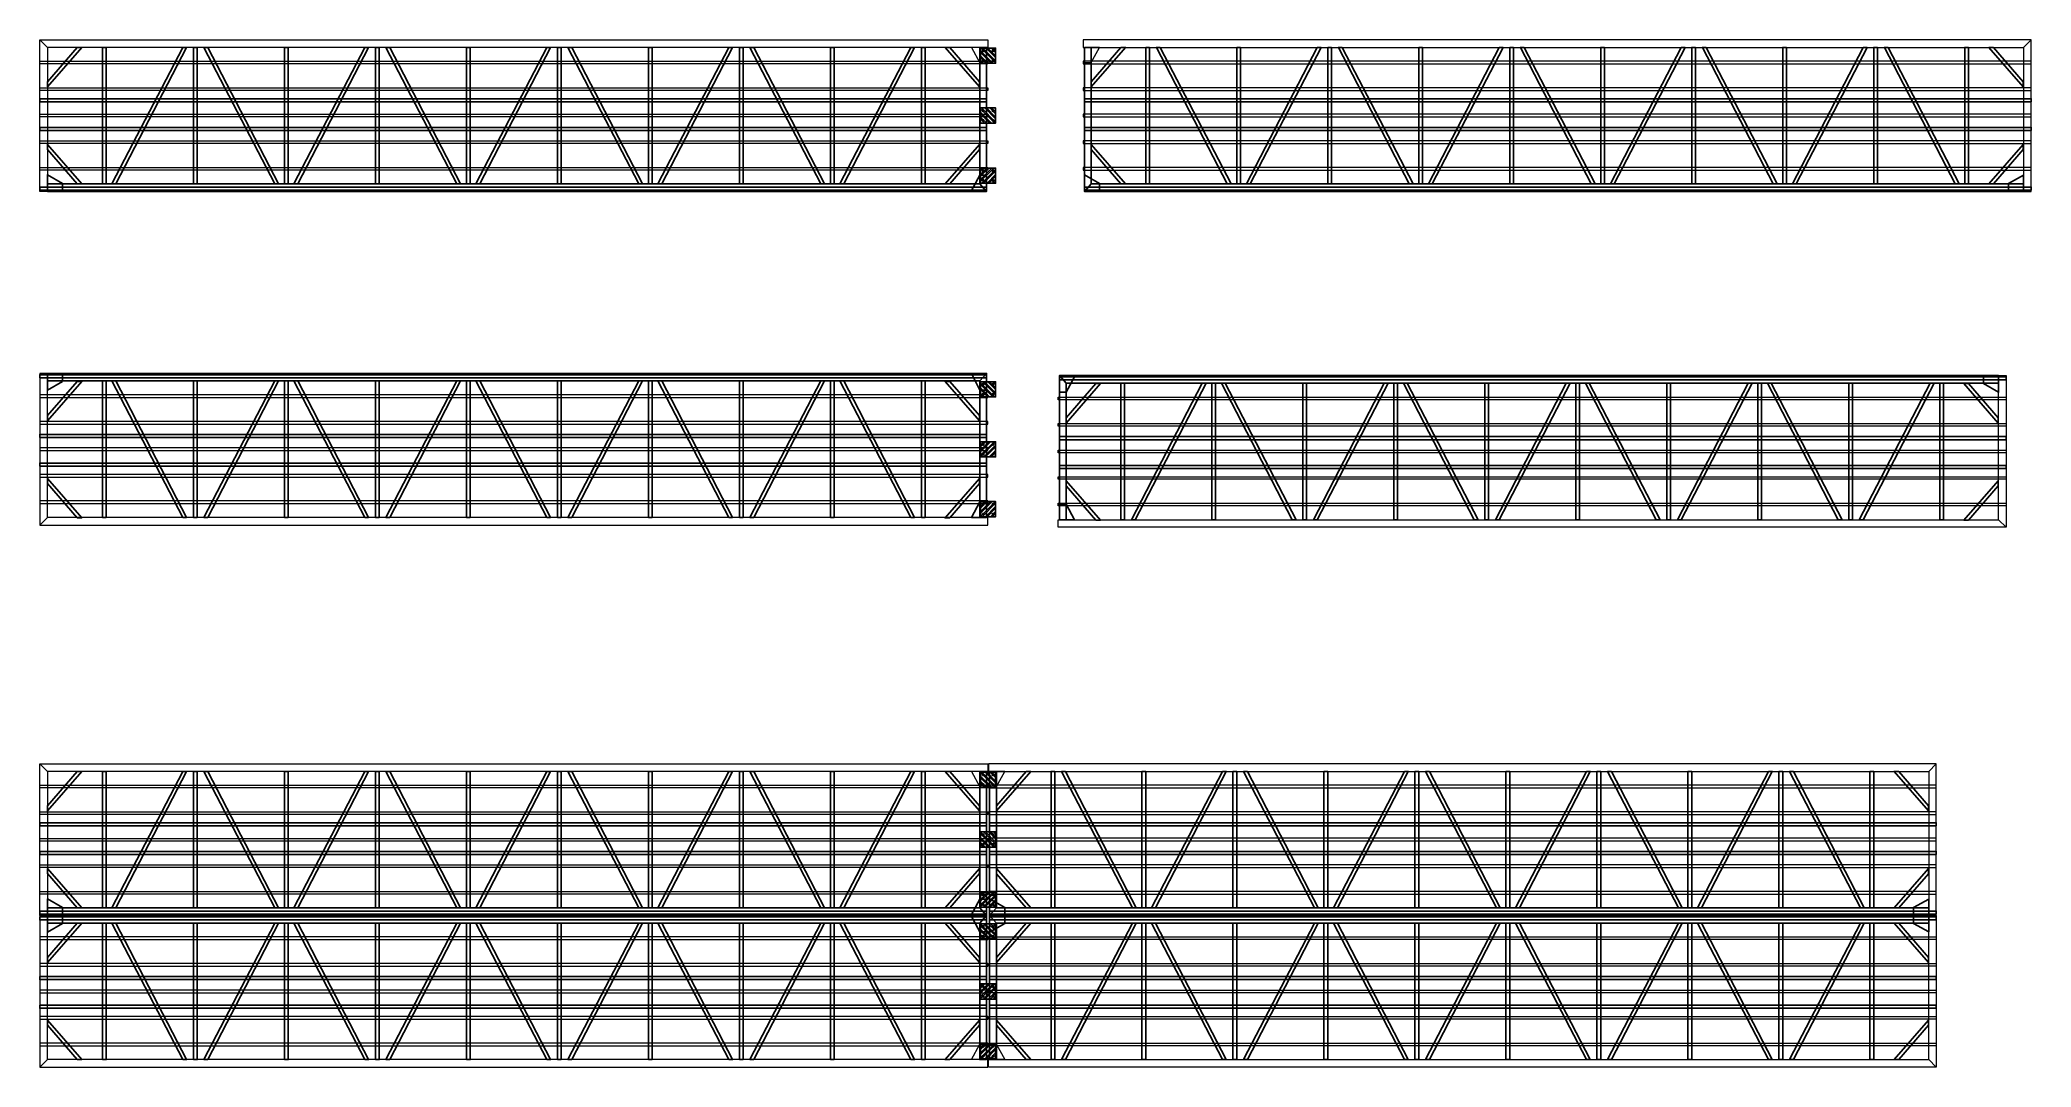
# Model space of a CAD drawing. Header units: inches. Extents: x -109738 to 334474, y -141753 to 99784.
# Drawn here: x 180103 to 206363, y 40193 to 53742 of the extents above; entities that cross this region are included whole.
import ezdxf

# ---------------------------------------------------------------- set-up
doc = ezdxf.new("R2010")
doc.units = ezdxf.units.IN
doc.header["$LTSCALE"] = 1000
doc.header["$MEASUREMENT"] = 0
for name, color, linetype, lineweight in [('加强板', 140, 'Continuous', 18), ('铝主梁', 3, 'Continuous', 9), ('铝龙骨', 7, 'Continuous', 9)]:
    doc.layers.add(name, color=color, linetype=linetype, lineweight=lineweight)
for name, color, linetype in [('卡槽', 242, 'Continuous'), ('连接端梁', 130, 'Continuous'), ('铝横梁', 220, 'Continuous')]:
    doc.layers.add(name, color=color, linetype=linetype)

# ---------------------------------------------------------------- blocks, each defined once
blk = doc.blocks.new('橡胶块200x200x60')
h = blk.add_hatch()
h.set_pattern_fill('ANSI32', color=256, scale=10)
h.set_pattern_definition([(45, (0, 0), (-33.67596, 33.67596), []), (45, (22.45, 0), (-33.67596, 33.67596), [])])
h.paths.add_polyline_path([(25488, 88551), (25688, 88551), (25688, 88751), (25488, 88751)])
blk.add_lwpolyline([(25488, 88551), (25688, 88551), (25688, 88751), (25488, 88751)], close=True)
for points in [[(25513, 88716), (25533, 88716)], [(25513, 88586), (25533, 88586)], [(25523, 88726), (25523, 88706)], [(25523, 88576), (25523, 88596)], [(25663, 88716), (25643, 88716)], [(25663, 88586), (25643, 88586)], [(25653, 88726), (25653, 88706)], [(25653, 88576), (25653, 88596)]]:
    blk.add_lwpolyline(points)
for centre, radius in [((25523, 88716), 10), ((25523, 88586), 10), ((25523, 88716), 8), ((25523, 88586), 8), ((25653, 88716), 10), ((25653, 88586), 10), ((25653, 88716), 8), ((25653, 88586), 8)]:
    blk.add_circle(centre, radius)
blk = doc.blocks.new('asdasdasdafdfg')
at = {"color": 5}
for points in [[(193878, 42233), (194078, 42233), (194078, 42323), (193878, 42438)], [(206063, 42233), (206263, 42233), (206263, 42433), (206063, 42323)]]:
    blk.add_lwpolyline(points, close=True, dxfattribs=at)
at = {"layer": '加强板', "color": 5}
blk.add_lwpolyline([(194077, 44118), (193878, 44118), (193878, 43917), (193968, 43918)], close=True, dxfattribs=at)
at = {"layer": '卡槽', "color": 22, "ltscale": 5000}
for points in [[(193878, 43441), (193878, 43401), (206363, 43401), (206363, 43441)], [(193878, 43063), (193878, 43023), (206363, 43023), (206363, 43063)], [(193878, 42276), (193878, 42236), (206363, 42236), (206363, 42276)]]:
    blk.add_lwpolyline(points, close=True, dxfattribs=at)
at = {"layer": '连接端梁'}
for points in [[(193878, 44118), (193968, 44118), (193968, 42318), (193878, 42218)], [(206263, 42218), (193878, 42218), (193968, 42318), (206263, 42318)]]:
    blk.add_lwpolyline(points, close=True, dxfattribs=at)
at = {"layer": '铝主梁'}
for points in [[(206363, 44218), (193863, 44218), (193863, 44118), (206263, 44118)], [(206363, 44218), (206263, 44118), (206263, 42218), (206363, 42218)]]:
    blk.add_lwpolyline(points, close=True, dxfattribs=at)
at = {"layer": '铝横梁', "color": 243}
for points in [[(194360, 44118), (193969, 43666), (193969, 43598), (194421, 44118)], [(194738, 44118), (194738, 42318), (194688, 42318), (194688, 44118)], [(194878, 44118), (195812, 42318), (195762, 42318), (194828, 44118)], [(195938, 44118), (195938, 42318), (195888, 42318), (195888, 44118)], [(196949, 44118), (196015, 42318), (196065, 42318), (196999, 44118)], [(197138, 44118), (197138, 42318), (197088, 42318), (197088, 44118)], [(197278, 44118), (198212, 42318), (198162, 42318), (197228, 44118)], [(198338, 44118), (198338, 42318), (198288, 42318), (198288, 44118)], [(199349, 44118), (198415, 42318), (198465, 42318), (199399, 44118)], [(199538, 44118), (199538, 42318), (199488, 42318), (199488, 44118)], [(199678, 44118), (200612, 42318), (200562, 42318), (199628, 44118)], [(200738, 44118), (200738, 42318), (200688, 42318), (200688, 44118)], [(201749, 44118), (200815, 42318), (200865, 42318), (201799, 44118)], [(201938, 44118), (201938, 42318), (201888, 42318), (201888, 44118)], [(202078, 44118), (203012, 42318), (202962, 42318), (202028, 44118)], [(203138, 44118), (203138, 42318), (203088, 42318), (203088, 44118)], [(204149, 44118), (203215, 42318), (203265, 42318), (204199, 44118)], [(204338, 44118), (204338, 42318), (204288, 42318), (204288, 44118)], [(204478, 44118), (205412, 42318), (205362, 42318), (204428, 44118)], [(205538, 44118), (205538, 42318), (205488, 42318), (205488, 44118)], [(205868, 44118), (206259, 43666), (206259, 43598), (205807, 44118)], [(194360, 42318), (193969, 42770), (193969, 42838), (194421, 42318)], [(205868, 42318), (206259, 42770), (206259, 42838), (205807, 42318)]]:
    blk.add_lwpolyline(points, close=True, dxfattribs=at)
at = {"layer": '铝龙骨', "color": 0}
for points in [[(206363, 43901), (206363, 43936), (193863, 43936), (193863, 43901)], [(206363, 43551), (206363, 43586), (193863, 43586), (193863, 43551)], [(206363, 43201), (206363, 43236), (193863, 43236), (193863, 43201)], [(206363, 42851), (206363, 42886), (193863, 42886), (193863, 42851)], [(206363, 42501), (206363, 42536), (193863, 42536), (193863, 42501)]]:
    blk.add_lwpolyline(points, close=True, dxfattribs=at)

msp = doc.modelspace()

# ---------------------------------------------------------------- linework, layer by layer
at = {"color": 5}
for points in [[(180203, 51756.6), (180403, 51756.6), (180403, 51846.6), (180203, 51961.3)], [(192388, 51756.6), (192588, 51756.6), (192588, 51956.6), (192498, 51956.6)], [(193878.4, 51756.6), (194078.4, 51756.6), (194078.4, 51846.6), (193878.4, 51961.3)], [(206063.4, 51756.6), (206263.4, 51756.6), (206263.4, 51956.6), (206063.4, 51846.6)], [(180203, 49122.8), (180403, 49237.5), (180402.9, 49327.5), (180203, 49327.5)], [(192498, 49122.8), (192588, 49122.8), (192588, 49342.5), (192388, 49342.5)], [(193548.2, 49093.4), (193638.2, 49093.4), (193748.1, 49298), (193548.2, 49298)], [(205733.2, 49208), (205933.2, 49093.4), (205933.2, 49298), (205733.2, 49298)], [(192388, 47442.5), (192588, 47442.5), (192588, 47647.2), (192498, 47647.2)], [(193548.2, 47413), (193748.2, 47413), (193638.2, 47617.7), (193548.2, 47617.7)], [(180203, 42208.2), (180403, 42208.2), (180403, 42298.2), (180203, 42412.9)], [(192388, 42208.2), (192588, 42208.2), (192588, 42408.2), (192498, 42408.2)], [(180203, 42178.2), (180403, 42178.2), (180403, 42088.2), (180203, 41973.5)], [(192388, 42178.2), (192588, 42178.2), (192588, 41978.2), (192498, 41978.2)]]:
    msp.add_lwpolyline(points, close=True, dxfattribs=at)
at = {"layer": '加强板', "color": 5}
for points in [[(192588, 53641.6), (192389.7, 53641.6), (192498, 53440.1), (192588, 53441.4)], [(192588, 53641.6), (192389.7, 53641.6), (192498, 53440.1), (192588, 53441.4)], [(194076.7, 53641.6), (193878.4, 53641.6), (193878.4, 53440.7), (193968.4, 53441.4)], [(192588, 44093.2), (192389.7, 44093.2), (192498, 43891.7), (192588, 43893)], [(192588, 44093.2), (192389.7, 44093.2), (192498, 43891.7), (192588, 43893)], [(192588, 40293.2), (192389.7, 40293.2), (192498, 40494.7), (192588, 40493.4)], [(192588, 40293.2), (192389.7, 40293.2), (192498, 40494.7), (192588, 40493.4)]]:
    msp.add_lwpolyline(points, close=True, dxfattribs=at)
at = {"layer": '卡槽', "color": 22, "ltscale": 5000}
for points in [[(192588, 52964.7), (192588, 52924.7), (180103, 52924.7), (180103, 52964.7)], [(193878.4, 52964.7), (193878.4, 52924.7), (206363.4, 52924.7), (206363.4, 52964.7)], [(192588, 52586.1), (192588, 52546.1), (180103, 52546.1), (180103, 52586.1)], [(193878.4, 52586.1), (193878.4, 52546.1), (206363.4, 52546.1), (206363.4, 52586.1)], [(192588, 51799.1), (192588, 51759.1), (180103, 51759.1), (180103, 51799.1)], [(193878.4, 51799.1), (193878.4, 51759.1), (206363.4, 51759.1), (206363.4, 51799.1)], [(192588, 49285), (192588, 49325), (180103, 49325), (180103, 49285)], [(193548.2, 49255.6), (193548.2, 49295.6), (206033.2, 49295.6), (206033.2, 49255.6)], [(192588, 48498), (192588, 48538), (180103, 48538), (180103, 48498)], [(193548.2, 48468.6), (193548.2, 48508.6), (206033.2, 48508.6), (206033.2, 48468.6)], [(192588, 48119.4), (192588, 48159.4), (180103, 48159.4), (180103, 48119.4)], [(193548.2, 48089.9), (193548.2, 48129.9), (206033.2, 48129.9), (206033.2, 48089.9)], [(192588, 43416.3), (192588, 43376.3), (180103, 43376.3), (180103, 43416.3)], [(192588, 43037.7), (192588, 42997.7), (180103, 42997.7), (180103, 43037.7)], [(192588, 42250.7), (192588, 42210.7), (180103, 42210.7), (180103, 42250.7)], [(192588, 42135.7), (192588, 42175.7), (180103, 42175.7), (180103, 42135.7)], [(192588, 41348.7), (192588, 41388.7), (180103, 41388.7), (180103, 41348.7)], [(192588, 40970.1), (192588, 41010.1), (180103, 41010.1), (180103, 40970.1)]]:
    msp.add_lwpolyline(points, close=True, dxfattribs=at)
at = {"layer": '连接端梁'}
for points in [[(192588, 53641.6), (192498, 53641.6), (192498, 51841.6), (192588, 51741.6)], [(193878.4, 53641.6), (193968.4, 53641.6), (193968.4, 51841.6), (193878.4, 51741.6)], [(180203, 51741.6), (192588, 51741.6), (192498, 51841.6), (180203, 51841.6)], [(206263.4, 51741.6), (193878.4, 51741.6), (193968.4, 51841.6), (206263.4, 51841.6)], [(180203, 49342.5), (192588, 49342.5), (192498, 49242.5), (180203, 49242.5)], [(192588, 47442.5), (192498, 47442.5), (192498, 49242.5), (192588, 49342.5)], [(193548.2, 47413), (193638.2, 47413), (193638.2, 49213), (193548.2, 49313)], [(205933.2, 49313), (193548.2, 49313), (193638.2, 49213), (205933.2, 49213)], [(192588, 44093.2), (192498, 44093.2), (192498, 42293.2), (192588, 42193.2)], [(180203, 42193.2), (192588, 42193.2), (192498, 42293.2), (180203, 42293.2)], [(180203, 42193.2), (192588, 42193.2), (192498, 42093.2), (180203, 42093.2)], [(192588, 40293.2), (192498, 40293.2), (192498, 42093.2), (192588, 42193.2)]]:
    msp.add_lwpolyline(points, close=True, dxfattribs=at)
at = {"layer": '铝主梁'}
for points in [[(180103, 53741.6), (192603, 53741.6), (192603, 53641.6), (180203, 53641.6)], [(180103, 53741.6), (180203, 53641.6), (180203, 51741.6), (180103, 51741.6)], [(206363.4, 53741.6), (193863.4, 53741.6), (193863.4, 53641.6), (206263.4, 53641.6)], [(206363.4, 53741.6), (206263.4, 53641.6), (206263.4, 51741.6), (206363.4, 51741.6)], [(180103, 47342.5), (180203, 47442.5), (180203, 49342.5), (180103, 49342.5)], [(206033.2, 47313), (205933.2, 47413), (205933.2, 49313), (206033.2, 49313)], [(180103, 47342.5), (192603, 47342.5), (192603, 47442.5), (180203, 47442.5)], [(206033.2, 47313), (193533.2, 47313), (193533.2, 47413), (205933.2, 47413)], [(180103, 44193.2), (192603, 44193.2), (192603, 44093.2), (180203, 44093.2)], [(180103, 44193.2), (180203, 44093.2), (180203, 42193.2), (180103, 42193.2)], [(180103, 40193.2), (180203, 40293.2), (180203, 42193.2), (180103, 42193.2)], [(180103, 40193.2), (192603, 40193.2), (192603, 40293.2), (180203, 40293.2)]]:
    msp.add_lwpolyline(points, close=True, dxfattribs=at)
at = {"layer": '铝横梁', "color": 243}
for points in [[(180594.1, 53641.6), (180203, 53189.4), (180203, 53121.9), (180655.4, 53641.6)], [(180928, 53641.6), (180928, 51841.6), (180978, 51841.6), (180978, 53641.6)], [(181988.9, 53641.6), (181054.2, 51841.6), (181104.2, 51841.6), (182038.9, 53641.6)], [(182128, 53641.6), (182128, 51841.6), (182178, 51841.6), (182178, 53641.6)], [(182317.1, 53641.6), (183251.8, 51841.6), (183201.8, 51841.6), (182267.1, 53641.6)], [(183328, 53641.6), (183328, 51841.6), (183378, 51841.6), (183378, 53641.6)], [(184388.9, 53641.6), (183454.2, 51841.6), (183504.2, 51841.6), (184438.9, 53641.6)], [(184528, 53641.6), (184528, 51841.6), (184578, 51841.6), (184578, 53641.6)], [(184717.1, 53641.6), (185651.8, 51841.6), (185601.8, 51841.6), (184667.1, 53641.6)], [(185728, 53641.6), (185728, 51841.6), (185778, 51841.6), (185778, 53641.6)], [(186788.9, 53641.6), (185854.2, 51841.6), (185904.2, 51841.6), (186838.9, 53641.6)], [(186928, 53641.6), (186928, 51841.6), (186978, 51841.6), (186978, 53641.6)], [(187117.1, 53641.6), (188051.8, 51841.6), (188001.8, 51841.6), (187067.1, 53641.6)], [(188128, 53641.6), (188128, 51841.6), (188178, 51841.6), (188178, 53641.6)], [(189188.9, 53641.6), (188254.2, 51841.6), (188304.2, 51841.6), (189238.9, 53641.6)], [(189328, 53641.6), (189328, 51841.6), (189378, 51841.6), (189378, 53641.6)], [(189517.1, 53641.6), (190451.8, 51841.6), (190401.8, 51841.6), (189467.1, 53641.6)], [(190528, 53641.6), (190528, 51841.6), (190578, 51841.6), (190578, 53641.6)], [(191588.9, 53641.6), (190654.2, 51841.6), (190704.2, 51841.6), (191638.9, 53641.6)], [(191728, 53641.6), (191728, 51841.6), (191778, 51841.6), (191778, 53641.6)], [(192102.1, 53641.6), (192493.3, 53189.4), (192493.3, 53121.9), (192040.8, 53641.6)], [(194360.1, 53641.6), (193969, 53189.4), (193969, 53121.9), (194421.4, 53641.6)], [(194738.4, 53641.6), (194738.4, 51841.6), (194688.4, 51841.6), (194688.4, 53641.6)], [(194877.5, 53641.6), (195812.2, 51841.6), (195762.2, 51841.6), (194827.5, 53641.6)], [(195938.4, 53641.6), (195938.4, 51841.6), (195888.4, 51841.6), (195888.4, 53641.6)], [(196949.3, 53641.6), (196014.6, 51841.6), (196064.6, 51841.6), (196999.3, 53641.6)], [(197138.4, 53641.6), (197138.4, 51841.6), (197088.4, 51841.6), (197088.4, 53641.6)], [(197277.5, 53641.6), (198212.2, 51841.6), (198162.2, 51841.6), (197227.5, 53641.6)], [(198338.4, 53641.6), (198338.4, 51841.6), (198288.4, 51841.6), (198288.4, 53641.6)], [(199349.3, 53641.6), (198414.6, 51841.6), (198464.6, 51841.6), (199399.3, 53641.6)], [(199538.4, 53641.6), (199538.4, 51841.6), (199488.4, 51841.6), (199488.4, 53641.6)], [(199677.5, 53641.6), (200612.2, 51841.6), (200562.2, 51841.6), (199627.5, 53641.6)], [(200738.4, 53641.6), (200738.4, 51841.6), (200688.4, 51841.6), (200688.4, 53641.6)], [(201749.3, 53641.6), (200814.6, 51841.6), (200864.6, 51841.6), (201799.3, 53641.6)], [(201938.4, 53641.6), (201938.4, 51841.6), (201888.4, 51841.6), (201888.4, 53641.6)], [(202077.5, 53641.6), (203012.2, 51841.6), (202962.2, 51841.6), (202027.5, 53641.6)], [(203138.4, 53641.6), (203138.4, 51841.6), (203088.4, 51841.6), (203088.4, 53641.6)], [(204149.3, 53641.6), (203214.6, 51841.6), (203264.6, 51841.6), (204199.3, 53641.6)], [(204338.4, 53641.6), (204338.4, 51841.6), (204288.4, 51841.6), (204288.4, 53641.6)], [(204477.5, 53641.6), (205412.2, 51841.6), (205362.2, 51841.6), (204427.5, 53641.6)], [(205538.4, 53641.6), (205538.4, 51841.6), (205488.4, 51841.6), (205488.4, 53641.6)], [(205868.2, 53641.6), (206259.3, 53189.4), (206259.3, 53121.9), (205806.8, 53641.6)], [(180594.1, 51841.6), (180203, 52293.9), (180203, 52361.3), (180655.4, 51841.6)], [(192102.1, 51841.6), (192493.3, 52293.9), (192493.3, 52361.3), (192040.8, 51841.6)], [(194360.1, 51841.6), (193969, 52293.9), (193969, 52361.3), (194421.4, 51841.6)], [(205868.2, 51841.6), (206259.3, 52293.9), (206259.3, 52361.3), (205806.8, 51841.6)], [(180594.1, 49237.5), (180203, 48785.3), (180203, 48717.8), (180655.4, 49237.5)], [(180928, 47442.5), (180928, 49242.5), (180978, 49242.5), (180978, 47442.5)], [(181988.9, 47442.5), (181054.2, 49242.5), (181104.2, 49242.5), (182038.9, 47442.5)], [(182128, 47442.5), (182128, 49242.5), (182178, 49242.5), (182178, 47442.5)], [(182317.1, 47442.5), (183251.8, 49242.5), (183201.8, 49242.5), (182267.1, 47442.5)], [(183328, 47442.5), (183328, 49242.5), (183378, 49242.5), (183378, 47442.5)], [(184388.9, 47442.5), (183454.2, 49242.5), (183504.2, 49242.5), (184438.9, 47442.5)], [(184528, 47442.5), (184528, 49242.5), (184578, 49242.5), (184578, 47442.5)], [(184717.1, 47442.5), (185651.8, 49242.5), (185601.8, 49242.5), (184667.1, 47442.5)], [(185728, 47442.5), (185728, 49242.5), (185778, 49242.5), (185778, 47442.5)], [(186788.9, 47442.5), (185854.2, 49242.5), (185904.2, 49242.5), (186838.9, 47442.5)], [(186928, 47442.5), (186928, 49242.5), (186978, 49242.5), (186978, 47442.5)], [(187117.1, 47442.5), (188051.8, 49242.5), (188001.8, 49242.5), (187067.1, 47442.5)], [(188128, 47442.5), (188128, 49242.5), (188178, 49242.5), (188178, 47442.5)], [(189188.9, 47442.5), (188254.2, 49242.5), (188304.2, 49242.5), (189238.9, 47442.5)], [(189328, 47442.5), (189328, 49242.5), (189378, 49242.5), (189378, 47442.5)], [(189517.1, 47442.5), (190451.8, 49242.5), (190401.8, 49242.5), (189467.1, 47442.5)], [(190528, 47442.5), (190528, 49242.5), (190578, 49242.5), (190578, 47442.5)], [(191588.9, 47442.5), (190654.2, 49242.5), (190704.2, 49242.5), (191638.9, 47442.5)], [(191728, 47442.5), (191728, 49242.5), (191778, 49242.5), (191778, 47442.5)], [(192102.1, 49237.5), (192493.3, 48785.3), (192493.3, 48717.8), (192040.8, 49237.5)], [(194029.2, 49208), (193638.1, 48755.8), (193638.1, 48688.4), (194090.5, 49208)], [(194408.2, 47413), (194408.2, 49213), (194358.2, 49213), (194358.2, 47413)], [(194547.3, 47413), (195482, 49213), (195432, 49213), (194497.3, 47413)], [(195608.2, 47413), (195608.2, 49213), (195558.2, 49213), (195558.2, 47413)], [(196619.1, 47413), (195684.4, 49213), (195734.4, 49213), (196669.1, 47413)], [(196808.2, 47413), (196808.2, 49213), (196758.2, 49213), (196758.2, 47413)], [(196947.3, 47413), (197882, 49213), (197832, 49213), (196897.3, 47413)], [(198008.2, 47413), (198008.2, 49213), (197958.2, 49213), (197958.2, 47413)], [(199019.1, 47413), (198084.4, 49213), (198134.4, 49213), (199069.1, 47413)], [(199208.2, 47413), (199208.2, 49213), (199158.2, 49213), (199158.2, 47413)], [(199347.3, 47413), (200282, 49213), (200232, 49213), (199297.3, 47413)], [(200408.2, 47413), (200408.2, 49213), (200358.2, 49213), (200358.2, 47413)], [(201419.1, 47413), (200484.4, 49213), (200534.4, 49213), (201469.1, 47413)], [(201608.2, 47413), (201608.2, 49213), (201558.2, 49213), (201558.2, 47413)], [(201747.3, 47413), (202682, 49213), (202632, 49213), (201697.3, 47413)], [(202808.2, 47413), (202808.2, 49213), (202758.2, 49213), (202758.2, 47413)], [(203819.1, 47413), (202884.4, 49213), (202934.4, 49213), (203869.1, 47413)], [(204008.2, 47413), (204008.2, 49213), (203958.2, 49213), (203958.2, 47413)], [(204147.3, 47413), (205082, 49213), (205032, 49213), (204097.3, 47413)], [(205208.2, 47413), (205208.2, 49213), (205158.2, 49213), (205158.2, 47413)], [(205537.2, 49208), (205928.3, 48755.8), (205928.3, 48688.4), (205475.9, 49208)], [(180594.1, 47437.5), (180203, 47889.7), (180203, 47957.2), (180655.4, 47437.5)], [(192102.1, 47437.5), (192493.3, 47889.7), (192493.3, 47957.2), (192040.8, 47437.5)], [(194029.2, 47408), (193638.1, 47860.3), (193638.1, 47927.7), (194090.5, 47408)], [(205537.2, 47408), (205928.3, 47860.3), (205928.3, 47927.7), (205475.9, 47408)], [(180594.1, 44093.2), (180203, 43641), (180203, 43573.5), (180655.4, 44093.2)], [(180928, 44093.2), (180928, 42293.2), (180978, 42293.2), (180978, 44093.2)], [(181988.9, 44093.2), (181054.2, 42293.2), (181104.2, 42293.2), (182038.9, 44093.2)], [(182128, 44093.2), (182128, 42293.2), (182178, 42293.2), (182178, 44093.2)], [(182317.1, 44093.2), (183251.8, 42293.2), (183201.8, 42293.2), (182267.1, 44093.2)], [(183328, 44093.2), (183328, 42293.2), (183378, 42293.2), (183378, 44093.2)], [(184388.9, 44093.2), (183454.2, 42293.2), (183504.2, 42293.2), (184438.9, 44093.2)], [(184528, 44093.2), (184528, 42293.2), (184578, 42293.2), (184578, 44093.2)], [(184717.1, 44093.2), (185651.8, 42293.2), (185601.8, 42293.2), (184667.1, 44093.2)], [(185728, 44093.2), (185728, 42293.2), (185778, 42293.2), (185778, 44093.2)], [(186788.9, 44093.2), (185854.2, 42293.2), (185904.2, 42293.2), (186838.9, 44093.2)], [(186928, 44093.2), (186928, 42293.2), (186978, 42293.2), (186978, 44093.2)], [(187117.1, 44093.2), (188051.8, 42293.2), (188001.8, 42293.2), (187067.1, 44093.2)], [(188128, 44093.2), (188128, 42293.2), (188178, 42293.2), (188178, 44093.2)], [(189188.9, 44093.2), (188254.2, 42293.2), (188304.2, 42293.2), (189238.9, 44093.2)], [(189328, 44093.2), (189328, 42293.2), (189378, 42293.2), (189378, 44093.2)], [(189517.1, 44093.2), (190451.8, 42293.2), (190401.8, 42293.2), (189467.1, 44093.2)], [(190528, 44093.2), (190528, 42293.2), (190578, 42293.2), (190578, 44093.2)], [(191588.9, 44093.2), (190654.2, 42293.2), (190704.2, 42293.2), (191638.9, 44093.2)], [(191728, 44093.2), (191728, 42293.2), (191778, 42293.2), (191778, 44093.2)], [(192102.1, 44093.2), (192493.3, 43641), (192493.3, 43573.5), (192040.8, 44093.2)], [(180594.1, 42293.2), (180203, 42745.4), (180203, 42812.9), (180655.4, 42293.2)], [(192102.1, 42293.2), (192493.3, 42745.4), (192493.3, 42812.9), (192040.8, 42293.2)], [(180594.1, 42093.2), (180203, 41641), (180203, 41573.5), (180655.4, 42093.2)], [(180928, 40293.2), (180928, 42093.2), (180978, 42093.2), (180978, 40293.2)], [(181988.9, 40293.2), (181054.2, 42093.2), (181104.2, 42093.2), (182038.9, 40293.2)], [(182128, 40293.2), (182128, 42093.2), (182178, 42093.2), (182178, 40293.2)], [(182317.1, 40293.2), (183251.8, 42093.2), (183201.8, 42093.2), (182267.1, 40293.2)], [(183328, 40293.2), (183328, 42093.2), (183378, 42093.2), (183378, 40293.2)], [(184388.9, 40293.2), (183454.2, 42093.2), (183504.2, 42093.2), (184438.9, 40293.2)], [(184528, 40293.2), (184528, 42093.2), (184578, 42093.2), (184578, 40293.2)], [(184717.1, 40293.2), (185651.8, 42093.2), (185601.8, 42093.2), (184667.1, 40293.2)], [(185728, 40293.2), (185728, 42093.2), (185778, 42093.2), (185778, 40293.2)], [(186788.9, 40293.2), (185854.2, 42093.2), (185904.2, 42093.2), (186838.9, 40293.2)], [(186928, 40293.2), (186928, 42093.2), (186978, 42093.2), (186978, 40293.2)], [(187117.1, 40293.2), (188051.8, 42093.2), (188001.8, 42093.2), (187067.1, 40293.2)], [(188128, 40293.2), (188128, 42093.2), (188178, 42093.2), (188178, 40293.2)], [(189188.9, 40293.2), (188254.2, 42093.2), (188304.2, 42093.2), (189238.9, 40293.2)], [(189328, 40293.2), (189328, 42093.2), (189378, 42093.2), (189378, 40293.2)], [(189517.1, 40293.2), (190451.8, 42093.2), (190401.8, 42093.2), (189467.1, 40293.2)], [(190528, 40293.2), (190528, 42093.2), (190578, 42093.2), (190578, 40293.2)], [(191588.9, 40293.2), (190654.2, 42093.2), (190704.2, 42093.2), (191638.9, 40293.2)], [(191728, 40293.2), (191728, 42093.2), (191778, 42093.2), (191778, 40293.2)], [(192102.1, 42093.2), (192493.3, 41641), (192493.3, 41573.5), (192040.8, 42093.2)], [(180594.1, 40293.2), (180203, 40745.4), (180203, 40812.9), (180655.4, 40293.2)], [(192102.1, 40293.2), (192493.3, 40745.4), (192493.3, 40812.9), (192040.8, 40293.2)]]:
    msp.add_lwpolyline(points, close=True, dxfattribs=at)
at = {"layer": '铝龙骨', "color": 0}
for points in [[(180103, 53424.1), (180103, 53459.1), (192603, 53459.1), (192603, 53424.1)], [(206363.4, 53424.1), (206363.4, 53459.1), (193863.4, 53459.1), (193863.4, 53424.1)], [(180103, 53074.1), (180103, 53109.1), (192603, 53109.1), (192603, 53074.1)], [(206363.4, 53074.1), (206363.4, 53109.1), (193863.4, 53109.1), (193863.4, 53074.1)], [(180103, 52724.1), (180103, 52759.1), (192603, 52759.1), (192603, 52724.1)], [(206363.4, 52724.1), (206363.4, 52759.1), (193863.4, 52759.1), (193863.4, 52724.1)], [(180103, 52374.1), (180103, 52409.1), (192603, 52409.1), (192603, 52374.1)], [(206363.4, 52374.1), (206363.4, 52409.1), (193863.4, 52409.1), (193863.4, 52374.1)], [(180103, 52024.1), (180103, 52059.1), (192603, 52059.1), (192603, 52024.1)], [(206363.4, 52024.1), (206363.4, 52059.1), (193863.4, 52059.1), (193863.4, 52024.1)], [(180103, 49060), (180103, 49025), (192603, 49025), (192603, 49060)], [(206033.2, 49030.5), (206033.2, 48995.5), (193533.2, 48995.5), (193533.2, 49030.5)], [(180103, 48710), (180103, 48675), (192603, 48675), (192603, 48710)], [(206033.2, 48680.5), (206033.2, 48645.5), (193533.2, 48645.5), (193533.2, 48680.5)], [(180103, 48360), (180103, 48325), (192603, 48325), (192603, 48360)], [(206033.2, 48330.5), (206033.2, 48295.5), (193533.2, 48295.5), (193533.2, 48330.5)], [(180103, 48010), (180103, 47975), (192603, 47975), (192603, 48010)], [(206033.2, 47980.5), (206033.2, 47945.5), (193533.2, 47945.5), (193533.2, 47980.5)], [(180103, 47660), (180103, 47625), (192603, 47625), (192603, 47660)], [(206033.2, 47630.5), (206033.2, 47595.5), (193533.2, 47595.5), (193533.2, 47630.5)], [(180103, 43875.7), (180103, 43910.7), (192603, 43910.7), (192603, 43875.7)], [(180103, 43525.7), (180103, 43560.7), (192603, 43560.7), (192603, 43525.7)], [(180103, 43175.7), (180103, 43210.7), (192603, 43210.7), (192603, 43175.7)], [(180103, 42825.7), (180103, 42860.7), (192603, 42860.7), (192603, 42825.7)], [(180103, 42475.7), (180103, 42510.7), (192603, 42510.7), (192603, 42475.7)], [(180103, 41910.7), (180103, 41875.7), (192603, 41875.7), (192603, 41910.7)], [(180103, 41560.7), (180103, 41525.7), (192603, 41525.7), (192603, 41560.7)], [(180103, 41210.7), (180103, 41175.7), (192603, 41175.7), (192603, 41210.7)], [(180103, 40860.7), (180103, 40825.7), (192603, 40825.7), (192603, 40860.7)], [(180103, 40510.7), (180103, 40475.7), (192603, 40475.7), (192603, 40510.7)]]:
    msp.add_lwpolyline(points, close=True, dxfattribs=at)

# ---------------------------------------------------------------- block references
at = {"rotation": 270.0000000000939}
for p in [(103956.8, 79120.1), (103956.8, 78331.2), (103956.8, 74721), (103956.8, 69571.7), (103956.8, 68782.8), (103956.8, 67571.7)]:
    msp.add_blockref('橡胶块200x200x60', p, dxfattribs=at)
at = {"xscale": -1}
for name, p, rotation in [('橡胶块200x200x60', (103956.8, 26363.1), 269.9999999999061), ('橡胶块200x200x60', (103956.8, 22752.9), 269.9999999999061), ('橡胶块200x200x60', (103956.8, 21964), 269.9999999999061), ('橡胶块200x200x60', (103956.8, 16814.7), 269.9999999999061), ('asdasdasdafdfg', (-1250.4, 84411.3), 180), ('橡胶块200x200x60', (103956.8, 15603.6), 269.9999999999061), ('橡胶块200x200x60', (103956.8, 14814.7), 269.9999999999061)]:
    msp.add_blockref(name, p, dxfattribs=dict(at, rotation=rotation))
msp.add_blockref('asdasdasdafdfg', (-1250.4, -24.9))

doc.saveas('drawing.dxf')
